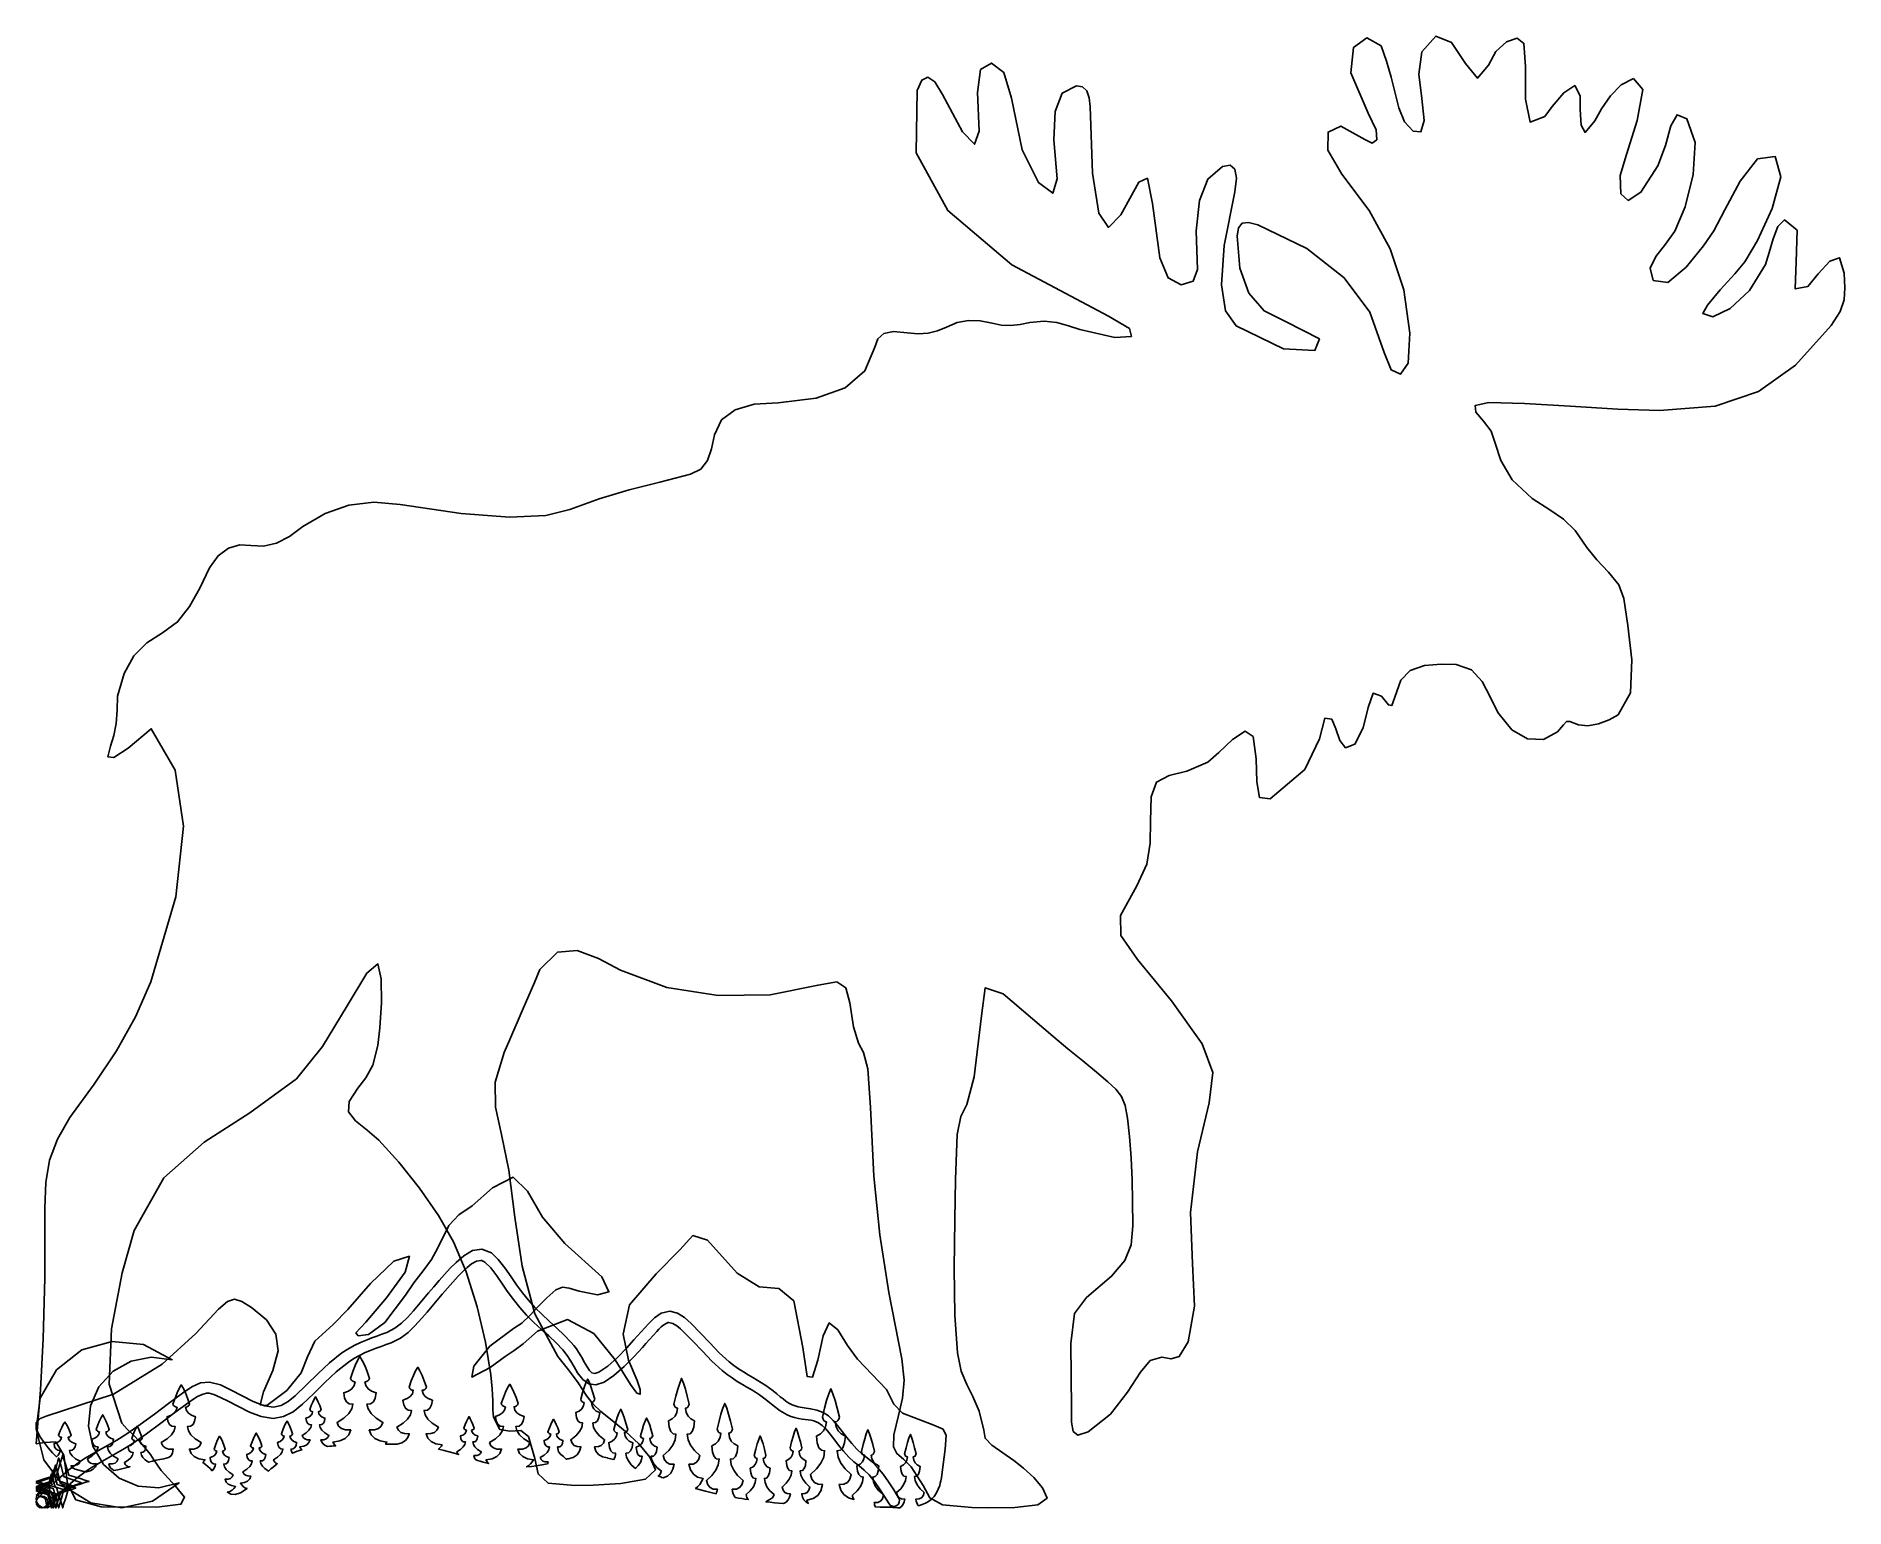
# Model space of a CAD drawing. Extents: x 0 to 7.46, y 0 to 6.07.
import ezdxf

# ---------------------------------------------------------------- set-up
doc = ezdxf.new("R2010")
doc.units = 0
doc.layers.get('0').update_dxf_attribs({"linetype": 'CONTINUOUS', "lineweight": 25})

msp = doc.modelspace()

# ---------------------------------------------------------------- linework, layer by layer
for points in [[(6.5896, 5.8982), (6.6277, 5.8524), (6.6049, 5.7254), (6.5605, 5.5847), (6.5339, 5.4982), (6.537, 5.4227), (6.5671, 5.3953), (6.6197, 5.4291), (6.6901, 5.5374), (6.7215, 5.622), (6.744, 5.7025), (6.7695, 5.749), (6.8099, 5.7318), (6.8436, 5.6343), (6.8353, 5.5019), (6.8019, 5.3684), (6.76, 5.2682), (6.7214, 5.2145), (6.681, 5.1644), (6.6578, 5.1155), (6.6706, 5.0654), (6.7304, 5.0567), (6.8068, 5.1204), (6.8776, 5.2077), (6.9208, 5.2698), (6.9667, 5.3571), (7.0295, 5.4751), (7.1011, 5.5672), (7.1734, 5.5769), (7.1972, 5.4924), (7.1619, 5.362), (7.1012, 5.2304), (7.0487, 5.1422), (7.0073, 5.093), (6.9472, 5.0257), (6.8944, 4.9633), (6.875, 4.9287), (6.9162, 4.9152), (6.9883, 4.9493), (7.0686, 5.0238), (7.1339, 5.1314), (7.1495, 5.1806), (7.1655, 5.2375), (7.1852, 5.2872), (7.2123, 5.3148), (7.2643, 5.272), (7.2606, 5.1423), (7.257, 5.0302), (7.3091, 5.0404), (7.3517, 5.0923), (7.3995, 5.145), (7.4395, 5.1588), (7.4588, 5.0945), (7.4612, 5.0345), (7.458, 4.9849), (7.4418, 4.9364), (7.405, 4.8798), (7.2578, 4.7148), (7.1055, 4.6063), (6.9257, 4.5468), (6.6962, 4.5289), (6.5242, 4.5345), (6.328, 4.5462), (6.1399, 4.5572), (5.992, 4.561), (5.9365, 4.5493), (5.9394, 4.5217), (5.9712, 4.4842), (6.0023, 4.4431), (6.0184, 4.3938), (6.0421, 4.3224), (6.0882, 4.2418), (6.1718, 4.1651), (6.2445, 4.119), (6.301, 4.0802), (6.3494, 4.0335), (6.3975, 3.9637), (6.438, 3.9117), (6.4866, 3.8611), (6.5287, 3.8091), (6.5494, 3.7527), (6.5655, 3.6417), (6.5829, 3.4995), (6.5777, 3.3638), (6.5259, 3.2723), (6.4896, 3.2523), (6.4453, 3.2357), (6.4004, 3.2271), (6.3629, 3.2312), (6.3272, 3.2448), (6.3125, 3.2449), (6.3012, 3.2309), (6.2754, 3.2017), (6.2183, 3.171), (6.1526, 3.174), (6.0869, 3.211), (6.0299, 3.2827), (5.9985, 3.3467), (5.9654, 3.4096), (5.9214, 3.4584), (5.8575, 3.4803), (5.796, 3.4817), (5.7278, 3.4757), (5.6675, 3.4556), (5.6301, 3.4149), (5.6055, 3.3452), (5.5927, 3.3117), (5.5785, 3.3135), (5.5495, 3.3498), (5.5148, 3.3613), (5.4948, 3.303), (5.4747, 3.2184), (5.44, 3.1509), (5.4015, 3.1365), (5.3778, 3.1669), (5.3613, 3.2153), (5.3444, 3.2548), (5.3157, 3.2581), (5.2937, 3.1736), (5.2336, 3.0474), (5.091, 2.9254), (5.0472, 2.9307), (5.0349, 2.996), (5.0332, 3.0903), (5.0211, 3.1826), (4.9878, 3.2049), (4.9353, 3.1713), (4.879, 3.1169), (4.8339, 3.077), (4.7473, 3.0401), (4.6739, 3.0218), (4.6217, 2.9953), (4.599, 2.9338), (4.5972, 2.8331), (4.5957, 2.7426), (4.5813, 2.6559), (4.5403, 2.5665), (4.4733, 2.4447), (4.4742, 2.3617), (4.5439, 2.2624), (4.6836, 2.0916), (4.8106, 1.915), (4.8537, 1.7971), (4.8384, 1.6709), (4.7904, 1.4696), (4.7622, 1.2192), (4.7701, 1.0084), (4.7786, 0.8319), (4.7522, 0.6846), (4.7154, 0.624), (4.6818, 0.6148), (4.6443, 0.6213), (4.5958, 0.6076), (4.5554, 0.5596), (4.5023, 0.4776), (4.4318, 0.387), (4.3398, 0.3134), (4.2975, 0.2997), (4.2774, 0.3153), (4.2712, 0.354), (4.2705, 0.4097), (4.2689, 0.6776), (4.2835, 0.8025), (4.3331, 0.8674), (4.4361, 0.9555), (4.4912, 1.0202), (4.5173, 1.0855), (4.5245, 1.1637), (4.5232, 1.2672), (4.5208, 1.3524), (4.5165, 1.4445), (4.5103, 1.5331), (4.5025, 1.6076), (4.4923, 1.6606), (4.4774, 1.6977), (4.4545, 1.7274), (4.4205, 1.7586), (4.3736, 1.7978), (4.3171, 1.8442), (4.2558, 1.8947), (4.1941, 1.9464), (3.9892, 2.1207), (3.9153, 2.1465), (3.8997, 2.0302), (3.8695, 1.7783), (3.8386, 1.6643), (3.815, 1.6148), (3.7995, 1.5411), (3.7927, 1.3543), (3.79, 1.1881), (3.7873, 0.9897), (3.7891, 0.7949), (3.8001, 0.6393), (3.8165, 0.5637), (3.8386, 0.509), (3.8638, 0.4595), (3.8896, 0.3996), (3.9099, 0.3211), (3.9148, 0.2869), (3.9429, 0.258), (4.0325, 0.1952), (4.0731, 0.1644), (4.1158, 0.1254), (4.1512, 0.0824), (4.1701, 0.0394), (4.1323, 0.0119), (4.0366, 0.0011), (3.9301, 0), (3.8597, 0.0015), (3.7388, 0.0118), (3.6868, 0.0407), (3.6589, 0.0918), (3.61, 0.1687), (3.5774, 0.2007), (3.551, 0.2237), (3.5362, 0.2524), (3.5384, 0.3015), (3.5568, 0.3811), (3.5734, 0.453), (3.5807, 0.5275), (3.5714, 0.6147), (3.5177, 0.888), (3.4797, 1.1269), (3.4551, 1.3691), (3.4415, 1.6526), (3.4307, 1.811), (3.4129, 1.8796), (3.3921, 1.9179), (3.3723, 1.9856), (3.357, 2.0842), (3.3401, 2.1459), (3.3026, 2.1703), (3.2255, 2.157), (3.0276, 2.1173), (2.8135, 2.1136), (2.6016, 2.147), (2.4104, 2.2186), (2.3198, 2.2666), (2.232, 2.2995), (2.1504, 2.2929), (2.0784, 2.2221), (2.0554, 2.1686), (2.0047, 2.0509), (1.9541, 1.9332), (1.931, 1.8797), (1.8931, 1.7568), (1.8952, 1.6531), (1.92, 1.5411), (1.9504, 1.3935), (1.9752, 1.1997), (2.0042, 0.9972), (2.0568, 0.8006), (2.1526, 0.6241), (2.1736, 0.5973), (2.1955, 0.5694), (2.2167, 0.5417), (2.2355, 0.5153), (2.2714, 0.4613), (2.2974, 0.4274), (2.3292, 0.3973), (2.3829, 0.3546), (2.4316, 0.3151), (2.4861, 0.2646), (2.5319, 0.2096), (2.5546, 0.1564), (2.5137, 0.1187), (2.4117, 0.1), (2.2981, 0.0935), (2.2222, 0.0922), (2.1123, 0.1025), (2.0703, 0.1398), (2.0565, 0.2038), (2.0311, 0.294), (1.9988, 0.3188), (1.9545, 0.3168), (1.9125, 0.3236), (1.887, 0.3747), (1.8845, 0.4049), (1.8834, 0.4434), (1.8812, 0.491), (1.8756, 0.549), (1.8533, 0.6832), (1.8187, 0.8298), (1.7741, 0.9733), (1.7218, 1.0984), (1.6593, 1.2067), (1.5811, 1.3196), (1.4962, 1.4268), (1.4134, 1.5179), (1.3649, 1.559), (1.3179, 1.5966), (1.288, 1.6346), (1.2912, 1.6773), (1.327, 1.7318), (1.3602, 1.7748), (1.3884, 1.8268), (1.4091, 1.9085), (1.4173, 1.9805), (1.4239, 2.0837), (1.4234, 2.1833), (1.4101, 2.2448), (1.3644, 2.207), (1.2835, 2.0713), (1.1818, 1.9039), (1.0739, 1.7709), (0.8819, 1.6306), (0.6928, 1.5094), (0.5268, 1.3625), (0.4043, 1.145), (0.3543, 0.9704), (0.3107, 0.7384), (0.301, 0.5108), (0.3528, 0.3497), (0.3757, 0.3249), (0.4022, 0.2979), (0.4291, 0.2705), (0.4529, 0.2441), (0.4713, 0.22), (0.486, 0.1976), (0.4999, 0.176), (0.5157, 0.1541), (0.5744, 0.0897), (0.6122, 0.0434), (0.5974, 0.0146), (0.4982, 0.0025), (0.2681, 0.0043), (0.163, 0.0334), (0.1294, 0.1008), (0.1137, 0.2176), (0.0807, 0.2724), (0.0341, 0.2694), (0, 0.2648), (0.0046, 0.3148), (0.0175, 0.4868), (0.029, 0.6981), (0.0361, 0.9485), (0.0358, 1.2381), (0.0393, 1.3426), (0.0556, 1.4348), (0.0878, 1.5219), (0.1388, 1.6112), (0.2399, 1.7482), (0.3315, 1.8863), (0.4103, 2.0268), (0.473, 2.171), (0.5755, 2.5217), (0.6077, 2.8133), (0.5731, 3.0448), (0.475, 3.2148), (0.3797, 3.1352), (0.3198, 3.0967), (0.2956, 3.0993), (0.3069, 3.1428), (0.3201, 3.1877), (0.3294, 3.2371), (0.3347, 3.2912), (0.3361, 3.3499), (0.3624, 3.4436), (0.403, 3.5159), (0.4562, 3.5703), (0.5207, 3.6103), (0.5836, 3.6559), (0.6329, 3.7192), (0.6747, 3.7951), (0.715, 3.8785), (0.7502, 3.9293), (0.7931, 3.9602), (0.8397, 3.9736), (0.8861, 3.9718), (0.9382, 3.969), (0.9913, 3.981), (1.0451, 4.0079), (1.0999, 4.0495), (1.192, 4.104), (1.2898, 4.1373), (1.3932, 4.1496), (1.5022, 4.1409), (1.7534, 4.1032), (1.9528, 4.0889), (2.1019, 4.0952), (2.2019, 4.1195), (2.3226, 4.1645), (2.4468, 4.2008), (2.5729, 4.233), (2.6995, 4.2653), (2.7416, 4.2868), (2.7689, 4.3224), (2.7862, 4.3704), (2.7986, 4.4285), (2.827, 4.4898), (2.8831, 4.5314), (2.9625, 4.5547), (3.061, 4.5607), (3.2176, 4.5787), (3.3377, 4.6224), (3.419, 4.6924), (3.4594, 4.7891), (3.4722, 4.8244), (3.4973, 4.8462), (3.537, 4.8544), (3.5935, 4.8493), (3.6382, 4.8448), (3.68, 4.8476), (3.7188, 4.8571), (3.7549, 4.8727), (3.8, 4.8911), (3.8465, 4.8993), (3.8942, 4.898), (3.9434, 4.8882), (3.9814, 4.8811), (4.0202, 4.8797), (4.0597, 4.8834), (4.0998, 4.8911), (4.158, 4.8974), (4.21, 4.891), (4.2585, 4.8773), (4.3059, 4.862), (4.4492, 4.8297), (4.5185, 4.8341), (4.5109, 4.8663), (4.4235, 4.9173), (4.0255, 5.1298), (3.7605, 5.3536), (3.6296, 5.5921), (3.6343, 5.8483), (3.6535, 5.8913), (3.6784, 5.9036), (3.7074, 5.8843), (3.7393, 5.8328), (3.8216, 5.678), (3.871, 5.6271), (3.8905, 5.681), (3.8831, 5.8406), (3.8959, 5.9351), (3.9407, 5.9623), (3.9918, 5.9229), (4.023, 5.8173), (4.0679, 5.6041), (4.1355, 5.469), (4.194, 5.4249), (4.2116, 5.4849), (4.1983, 5.6449), (4.2037, 5.7628), (4.233, 5.8375), (4.2913, 5.8678), (4.3167, 5.8638), (4.3342, 5.8469), (4.3443, 5.819), (4.3476, 5.7823), (4.3578, 5.5084), (4.3837, 5.3421), (4.4231, 5.284), (4.474, 5.3352), (4.5491, 5.4711), (4.5845, 5.4868), (4.605, 5.3825), (4.6354, 5.1583), (4.6702, 5.0758), (4.7241, 5.0471), (4.7724, 5.0618), (4.7908, 5.1098), (4.7855, 5.2698), (4.7987, 5.3946), (4.8338, 5.4835), (4.8938, 5.5354), (4.9253, 5.5406), (4.9452, 5.5239), (4.9519, 5.4868), (4.9443, 5.4305), (4.9014, 5.209), (4.8897, 5.0474), (4.9067, 4.9394), (4.9502, 4.8784), (5.1455, 4.7831), (5.2751, 4.7761), (5.2938, 4.8241), (5.1562, 4.894), (5.0655, 4.9393), (5.0019, 5.0126), (4.965, 5.1151), (4.9541, 5.2478), (4.9593, 5.282), (4.9746, 5.3008), (5.001, 5.3047), (5.0396, 5.2944), (5.2419, 5.1966), (5.3954, 5.0764), (5.5011, 4.9336), (5.5605, 4.7677), (5.5897, 4.6967), (5.628, 4.6782), (5.6594, 4.7243), (5.6674, 4.8474), (5.6416, 5.0269), (5.5852, 5.1953), (5.4995, 5.354), (5.3856, 5.5043), (5.3291, 5.6022), (5.3294, 5.6776), (5.3817, 5.7018), (5.4808, 5.6462), (5.5116, 5.6317), (5.5307, 5.6454), (5.5283, 5.6868), (5.4944, 5.7551), (5.4229, 5.9213), (5.4346, 6.027), (5.4898, 6.0662), (5.5488, 6.033), (5.5702, 5.97), (5.5895, 5.904), (5.6064, 5.8385), (5.6208, 5.7771), (5.6452, 5.7194), (5.6807, 5.6816), (5.7125, 5.6786), (5.726, 5.7253), (5.7162, 5.8154), (5.7045, 5.9161), (5.7156, 6.0083), (5.7746, 6.0732), (5.8393, 6.0473), (5.896, 5.9601), (5.946, 5.8996), (5.991, 5.9536), (6.0215, 6.0102), (6.0658, 6.0504), (6.1092, 6.0646), (6.1371, 6.0434), (6.1438, 5.9483), (6.1445, 5.8137), (6.1631, 5.7184), (6.2232, 5.7412), (6.2542, 5.7829), (6.3019, 5.84), (6.3468, 5.8691), (6.3694, 5.8267), (6.3696, 5.7709), (6.373, 5.7062), (6.3896, 5.6758), (6.4293, 5.7233), (6.4579, 5.7736), (6.4948, 5.8274), (6.539, 5.8728)], [(1.8818, 1.3202), (1.9675, 1.3644), (2.0269, 1.3073), (2.0886, 1.1991), (2.1812, 1.0902), (2.3338, 0.9536), (2.3624, 0.8915), (2.3152, 0.8797), (2.2405, 0.8942), (2.1985, 0.9067), (2.1706, 0.9111), (2.1441, 0.9003), (2.1065, 0.8673), (2.0722, 0.8318), (2.0373, 0.7949), (2.0028, 0.7623), (1.9696, 0.7397), (1.8715, 0.6676), (1.8056, 0.5849), (1.7976, 0.5394), (1.8734, 0.5791), (1.9341, 0.6241), (1.9714, 0.6494), (2.0084, 0.6769), (2.0678, 0.7285), (2.1919, 0.7769), (2.2999, 0.7191), (2.3879, 0.6111), (2.4521, 0.5087), (2.4785, 0.4736), (2.4919, 0.4686), (2.4921, 0.4877), (2.479, 0.525), (2.4436, 0.6089), (2.4216, 0.7165), (2.448, 0.8384), (2.5576, 0.9652), (2.6557, 1.0648), (2.7085, 1.1236), (2.7693, 1.1041), (2.8915, 0.9688), (2.983, 0.9116), (3.0631, 0.9053), (3.1251, 0.8541), (3.1626, 0.662), (3.1805, 0.5424), (3.2022, 0.5389), (3.225, 0.609), (3.2459, 0.71), (3.2719, 0.7631), (3.3067, 0.7345), (3.3468, 0.6696), (3.3888, 0.6137), (3.5078, 0.489), (3.5387, 0.4272), (3.5732, 0.3905), (3.703, 0.341), (3.7411, 0.3249), (3.7546, 0.2986), (3.7505, 0.2423), (3.7361, 0.1362), (3.7342, 0.1232), (3.7321, 0.1117), (3.7297, 0.1016), (3.7272, 0.0928), (3.7212, 0.077), (3.7141, 0.0616), (3.705, 0.0471), (3.6926, 0.0341), (3.6816, 0.0261), (3.669, 0.0192), (3.6551, 0.0132), (3.6402, 0.0083), (3.6363, 0.014), (3.6332, 0.0206), (3.6308, 0.0279), (3.6292, 0.0361), (3.6421, 0.0366), (3.652, 0.0413), (3.659, 0.0502), (3.6631, 0.0633), (3.6461, 0.0791), (3.6338, 0.0955), (3.6263, 0.1123), (3.6236, 0.1296), (3.6327, 0.1311), (3.6396, 0.1384), (3.6442, 0.1515), (3.6465, 0.1706), (3.635, 0.1769), (3.6264, 0.1856), (3.6209, 0.1968), (3.6184, 0.2103), (3.6223, 0.2114), (3.6255, 0.2139), (3.628, 0.2178), (3.6299, 0.2231), (3.6239, 0.2482), (3.618, 0.2699), (3.612, 0.2881), (3.6062, 0.3028), (3.6003, 0.2881), (3.5944, 0.2699), (3.5884, 0.2482), (3.5824, 0.2231), (3.5843, 0.2178), (3.5868, 0.2139), (3.5901, 0.2114), (3.594, 0.2103), (3.5915, 0.1968), (3.5859, 0.1856), (3.5774, 0.1769), (3.5658, 0.1706), (3.5681, 0.1515), (3.5727, 0.1384), (3.5797, 0.1311), (3.5888, 0.1296), (3.5861, 0.1123), (3.5786, 0.0955), (3.5663, 0.0791), (3.5492, 0.0633), (3.5533, 0.0502), (3.5603, 0.0413), (3.5702, 0.0366), (3.5831, 0.0361), (3.5806, 0.0245), (3.5764, 0.0146), (3.5706, 0.0065), (3.563, 0), (3.5535, 0.0004), (3.5441, 0.0009), (3.5346, 0.0015), (3.5251, 0.0022), (3.5129, 0.0024), (3.4984, 0.0028), (3.4815, 0.0034), (3.4618, 0.004), (3.4603, 0.0082), (3.459, 0.0125), (3.458, 0.0171), (3.4572, 0.0219), (3.4717, 0.0225), (3.4829, 0.0278), (3.4907, 0.0378), (3.4953, 0.0525), (3.4761, 0.0703), (3.4623, 0.0887), (3.4538, 0.1077), (3.4508, 0.1272), (3.4611, 0.1288), (3.4689, 0.1371), (3.4741, 0.1519), (3.4767, 0.1733), (3.4637, 0.1805), (3.4541, 0.1903), (3.4478, 0.2028), (3.4449, 0.218), (3.4494, 0.2192), (3.453, 0.222), (3.4559, 0.2265), (3.4579, 0.2325), (3.4512, 0.2607), (3.4445, 0.2851), (3.4378, 0.3056), (3.4312, 0.3222), (3.4246, 0.3056), (3.4179, 0.2851), (3.4113, 0.2607), (3.4046, 0.2325), (3.4066, 0.2265), (3.4095, 0.222), (3.4131, 0.2192), (3.4175, 0.218), (3.4146, 0.2028), (3.4084, 0.1903), (3.3988, 0.1805), (3.3857, 0.1733), (3.3884, 0.1519), (3.3936, 0.1371), (3.4014, 0.1288), (3.4117, 0.1272), (3.4086, 0.1077), (3.4002, 0.0887), (3.3863, 0.0703), (3.3672, 0.0525), (3.3682, 0.0473), (3.3696, 0.0426), (3.3714, 0.0384), (3.3735, 0.0347), (3.3504, 0.0419), (3.3322, 0.0545), (3.3194, 0.0727), (3.3125, 0.0969), (3.3316, 0.0976), (3.3464, 0.1045), (3.3567, 0.1177), (3.3627, 0.137), (3.3375, 0.1605), (3.3193, 0.1847), (3.3082, 0.2096), (3.3041, 0.2353), (3.3177, 0.2374), (3.3279, 0.2482), (3.3348, 0.2678), (3.3383, 0.296), (3.3211, 0.3053), (3.3084, 0.3182), (3.3002, 0.3347), (3.2965, 0.3547), (3.3023, 0.3563), (3.3071, 0.36), (3.3108, 0.3658), (3.3135, 0.3738), (3.3047, 0.4109), (3.2959, 0.4429), (3.2871, 0.4698), (3.2784, 0.4916), (3.2697, 0.4698), (3.261, 0.4429), (3.2522, 0.4109), (3.2433, 0.3738), (3.2461, 0.3658), (3.2498, 0.36), (3.2546, 0.3563), (3.2604, 0.3547), (3.2567, 0.3347), (3.2485, 0.3182), (3.2358, 0.3053), (3.2186, 0.296), (3.2221, 0.2678), (3.229, 0.2482), (3.2392, 0.2374), (3.2527, 0.2353), (3.2487, 0.2096), (3.2376, 0.1847), (3.2194, 0.1605), (3.1941, 0.137), (3.2002, 0.1177), (3.2105, 0.1045), (3.2253, 0.0976), (3.2443, 0.0969), (3.2373, 0.0708), (3.2241, 0.0512), (3.2047, 0.0381), (3.1793, 0.0314), (3.1807, 0.0279), (3.1822, 0.0245), (3.1837, 0.0212), (3.1854, 0.018), (3.1749, 0.0243), (3.1668, 0.0332), (3.1612, 0.0445), (3.1579, 0.0584), (3.1709, 0.0589), (3.1809, 0.0636), (3.188, 0.0726), (3.1921, 0.0858), (3.1749, 0.1019), (3.1625, 0.1184), (3.1549, 0.1354), (3.1521, 0.1529), (3.1614, 0.1544), (3.1684, 0.1618), (3.1731, 0.1751), (3.1755, 0.1944), (3.1637, 0.2008), (3.1551, 0.2096), (3.1494, 0.2208), (3.1469, 0.2345), (3.1509, 0.2356), (3.1541, 0.2381), (3.1567, 0.2421), (3.1586, 0.2475), (3.1525, 0.2729), (3.1465, 0.2948), (3.1405, 0.3131), (3.1346, 0.3281), (3.1286, 0.3131), (3.1226, 0.2948), (3.1166, 0.2729), (3.1106, 0.2475), (3.1124, 0.2421), (3.115, 0.2381), (3.1183, 0.2356), (3.1222, 0.2345), (3.1197, 0.2208), (3.1141, 0.2096), (3.1054, 0.2008), (3.0937, 0.1944), (3.0961, 0.1751), (3.1008, 0.1618), (3.1077, 0.1544), (3.117, 0.1529), (3.1143, 0.1354), (3.1067, 0.1184), (3.0942, 0.1019), (3.0769, 0.0858), (3.0811, 0.0726), (3.0882, 0.0636), (3.0982, 0.0589), (3.1113, 0.0584), (3.1079, 0.0443), (3.102, 0.0327), (3.0936, 0.0239), (3.0828, 0.0176), (3.0641, 0.0192), (3.0457, 0.021), (3.0277, 0.0228), (3.0101, 0.0247), (3.0209, 0.0316), (3.0311, 0.0365), (3.0393, 0.0429), (3.0441, 0.0545), (3.0268, 0.0706), (3.0144, 0.0871), (3.0068, 0.1042), (3.004, 0.1217), (3.0133, 0.1231), (3.0202, 0.1305), (3.0249, 0.1438), (3.0273, 0.1631), (3.0156, 0.1695), (3.0069, 0.1783), (3.0013, 0.1896), (2.9988, 0.2032), (3.0027, 0.2043), (3.006, 0.2068), (3.0086, 0.2108), (3.0104, 0.2162), (3.0044, 0.2416), (2.9984, 0.2635), (2.9924, 0.2818), (2.9864, 0.2968), (2.9805, 0.2818), (2.9745, 0.2635), (2.9685, 0.2416), (2.9624, 0.2162), (2.9643, 0.2108), (2.9669, 0.2068), (2.9702, 0.2043), (2.9741, 0.2032), (2.9716, 0.1896), (2.966, 0.1783), (2.9573, 0.1695), (2.9456, 0.1631), (2.948, 0.1438), (2.9527, 0.1305), (2.9597, 0.1231), (2.9689, 0.1217), (2.9662, 0.1042), (2.9586, 0.0871), (2.9461, 0.0706), (2.9289, 0.0545), (2.9303, 0.0482), (2.9323, 0.0427), (2.9349, 0.038), (2.9381, 0.0341), (2.9241, 0.0362), (2.9104, 0.0384), (2.8969, 0.0406), (2.8836, 0.0429), (2.8793, 0.0501), (2.8758, 0.0581), (2.8731, 0.067), (2.8713, 0.0768), (2.8884, 0.0774), (2.9016, 0.0836), (2.9109, 0.0954), (2.9163, 0.1128), (2.8937, 0.1338), (2.8774, 0.1555), (2.8674, 0.1779), (2.8638, 0.2009), (2.8759, 0.2028), (2.8851, 0.2125), (2.8912, 0.23), (2.8943, 0.2553), (2.879, 0.2637), (2.8676, 0.2752), (2.8603, 0.29), (2.8569, 0.3079), (2.8621, 0.3093), (2.8664, 0.3126), (2.8698, 0.3179), (2.8723, 0.325), (2.8643, 0.3583), (2.8564, 0.387), (2.8486, 0.4111), (2.8407, 0.4307), (2.8329, 0.4111), (2.8251, 0.387), (2.8172, 0.3583), (2.8093, 0.325), (2.8118, 0.3179), (2.8151, 0.3126), (2.8194, 0.3093), (2.8245, 0.3079), (2.8212, 0.29), (2.8139, 0.2752), (2.8025, 0.2637), (2.7872, 0.2553), (2.7902, 0.23), (2.7964, 0.2125), (2.8055, 0.2028), (2.8177, 0.2009), (2.8141, 0.1779), (2.8041, 0.1555), (2.7878, 0.1338), (2.7652, 0.1128), (2.7706, 0.0954), (2.7798, 0.0836), (2.793, 0.0774), (2.8101, 0.0768), (2.8094, 0.0719), (2.8084, 0.0672), (2.8072, 0.0627), (2.8058, 0.0584), (2.7833, 0.0636), (2.7615, 0.0689), (2.7406, 0.0743), (2.7203, 0.0799), (2.7298, 0.0876), (2.7381, 0.097), (2.7453, 0.1082), (2.7513, 0.1211), (2.7285, 0.1272), (2.7112, 0.139), (2.6993, 0.1566), (2.693, 0.1799), (2.7101, 0.1805), (2.7233, 0.1867), (2.7326, 0.1985), (2.738, 0.2159), (2.7153, 0.2369), (2.699, 0.2586), (2.6891, 0.281), (2.6855, 0.304), (2.6976, 0.3059), (2.7068, 0.3156), (2.7129, 0.3331), (2.716, 0.3584), (2.7007, 0.3668), (2.6893, 0.3783), (2.682, 0.3931), (2.6786, 0.411), (2.6838, 0.4124), (2.6881, 0.4157), (2.6914, 0.421), (2.6939, 0.4281), (2.686, 0.4614), (2.6781, 0.4901), (2.6702, 0.5142), (2.6624, 0.5338), (2.6546, 0.5142), (2.6467, 0.4901), (2.6388, 0.4614), (2.6309, 0.4281), (2.6334, 0.421), (2.6367, 0.4157), (2.641, 0.4124), (2.6463, 0.411), (2.6429, 0.3931), (2.6355, 0.3783), (2.6241, 0.3668), (2.6088, 0.3584), (2.6119, 0.3331), (2.618, 0.3156), (2.6272, 0.3059), (2.6394, 0.304), (2.6358, 0.281), (2.6258, 0.2586), (2.6095, 0.2369), (2.5869, 0.2159), (2.5923, 0.1985), (2.6016, 0.1867), (2.6147, 0.1805), (2.6318, 0.1799), (2.6267, 0.1594), (2.6175, 0.1432), (2.6041, 0.1313), (2.5867, 0.1237), (2.5815, 0.1256), (2.5764, 0.1276), (2.5713, 0.1295), (2.5663, 0.1315), (2.5708, 0.135), (2.5744, 0.1396), (2.5771, 0.1453), (2.579, 0.152), (2.5608, 0.1665), (2.5477, 0.1814), (2.5397, 0.1967), (2.5367, 0.2126), (2.5465, 0.2139), (2.5539, 0.2205), (2.5588, 0.2326), (2.5613, 0.25), (2.549, 0.2557), (2.5399, 0.2637), (2.534, 0.2738), (2.5313, 0.2861), (2.5355, 0.2871), (2.5389, 0.2894), (2.5416, 0.293), (2.5436, 0.2978), (2.5372, 0.3207), (2.5309, 0.3405), (2.5246, 0.3571), (2.5183, 0.3705), (2.512, 0.3571), (2.5057, 0.3405), (2.4994, 0.3207), (2.493, 0.2978), (2.495, 0.293), (2.4977, 0.2894), (2.5011, 0.2871), (2.5053, 0.2861), (2.5026, 0.2738), (2.4967, 0.2637), (2.4876, 0.2557), (2.4753, 0.25), (2.4778, 0.2326), (2.4827, 0.2205), (2.49, 0.2139), (2.4998, 0.2126), (2.4978, 0.1997), (2.4925, 0.1871), (2.4838, 0.1749), (2.4718, 0.1628), (2.455, 0.1779), (2.4429, 0.1934), (2.4355, 0.2093), (2.4327, 0.2256), (2.444, 0.2271), (2.4524, 0.2347), (2.458, 0.2485), (2.4609, 0.2684), (2.4467, 0.2751), (2.4363, 0.2842), (2.4295, 0.2958), (2.4264, 0.31), (2.4312, 0.3111), (2.4351, 0.3137), (2.4382, 0.3178), (2.4405, 0.3234), (2.4332, 0.3497), (2.4259, 0.3723), (2.4187, 0.3913), (2.4115, 0.4068), (2.4043, 0.3913), (2.3971, 0.3723), (2.3898, 0.3497), (2.3825, 0.3234), (2.3848, 0.3178), (2.3879, 0.3137), (2.3918, 0.3111), (2.3966, 0.31), (2.3935, 0.2958), (2.3867, 0.2842), (2.3763, 0.2751), (2.3621, 0.2684), (2.365, 0.2485), (2.3707, 0.2347), (2.3791, 0.2271), (2.3903, 0.2256), (2.3897, 0.2189), (2.3884, 0.2122), (2.3863, 0.2056), (2.3834, 0.1991), (2.3767, 0.2008), (2.3701, 0.2025), (2.3635, 0.204), (2.3569, 0.2055), (2.3569, 0.2056), (2.357, 0.2057), (2.3571, 0.2059), (2.3571, 0.206), (2.3361, 0.2107), (2.3201, 0.22), (2.3092, 0.2339), (2.3034, 0.2523), (2.3192, 0.2528), (2.3313, 0.2577), (2.3399, 0.267), (2.3448, 0.2807), (2.324, 0.2973), (2.309, 0.3144), (2.2998, 0.3321), (2.2964, 0.3502), (2.3076, 0.3517), (2.3161, 0.3593), (2.3218, 0.3731), (2.3246, 0.393), (2.3105, 0.3996), (2.3, 0.4088), (2.2933, 0.4204), (2.2902, 0.4345), (2.2949, 0.4356), (2.2989, 0.4383), (2.302, 0.4424), (2.3042, 0.448), (2.297, 0.4743), (2.2897, 0.4969), (2.2825, 0.5159), (2.2753, 0.5313), (2.2681, 0.5159), (2.2608, 0.4969), (2.2535, 0.4743), (2.2462, 0.448), (2.2485, 0.4424), (2.2516, 0.4383), (2.2555, 0.4356), (2.2604, 0.4345), (2.2573, 0.4204), (2.2505, 0.4088), (2.24, 0.3996), (2.2259, 0.393), (2.2287, 0.3731), (2.2344, 0.3593), (2.2428, 0.3517), (2.254, 0.3502), (2.2507, 0.3321), (2.2415, 0.3144), (2.2265, 0.2973), (2.2056, 0.2807), (2.2106, 0.267), (2.2192, 0.2577), (2.2314, 0.2528), (2.2471, 0.2523), (2.2415, 0.2334), (2.2312, 0.2183), (2.2158, 0.2079), (2.1951, 0.2026), (2.1929, 0.2021), (2.1907, 0.2016), (2.1885, 0.201), (2.1863, 0.2005), (2.1749, 0.2115), (2.1637, 0.2201), (2.1549, 0.2315), (2.151, 0.2513), (2.1599, 0.2522), (2.1665, 0.2571), (2.171, 0.2658), (2.1733, 0.2783), (2.1621, 0.2825), (2.1538, 0.2883), (2.1485, 0.2956), (2.146, 0.3046), (2.1498, 0.3053), (2.1529, 0.3069), (2.1553, 0.3095), (2.1571, 0.3131), (2.1514, 0.3297), (2.1457, 0.3439), (2.14, 0.356), (2.1343, 0.3657), (2.1286, 0.356), (2.1229, 0.3439), (2.1172, 0.3297), (2.1114, 0.3131), (2.1132, 0.3095), (2.1156, 0.3069), (2.1187, 0.3053), (2.1225, 0.3046), (2.1201, 0.2956), (2.1147, 0.2883), (2.1065, 0.2825), (2.0953, 0.2783), (2.0976, 0.2658), (2.1021, 0.2571), (2.1087, 0.2522), (2.1175, 0.2513), (2.1149, 0.2398), (2.1077, 0.2287), (2.0958, 0.2179), (2.0794, 0.2074), (2.0833, 0.1988), (2.0901, 0.1929), (2.0996, 0.1898), (2.112, 0.1895), (2.1116, 0.1875), (2.111, 0.1855), (2.1104, 0.1837), (2.1096, 0.1818), (2.0863, 0.1774), (2.0642, 0.1739), (2.0431, 0.1712), (2.0229, 0.1693), (2.0317, 0.1749), (2.0394, 0.1815), (2.0461, 0.1892), (2.0518, 0.1978), (2.0266, 0.2024), (2.0075, 0.2113), (1.9944, 0.2246), (1.9875, 0.2423), (2.0063, 0.2428), (2.0209, 0.2475), (2.0311, 0.2564), (2.0371, 0.2695), (2.0121, 0.2854), (1.9941, 0.3019), (1.9831, 0.3188), (1.9791, 0.3362), (1.9925, 0.3377), (2.0026, 0.345), (2.0094, 0.3583), (2.0129, 0.3774), (1.9959, 0.3837), (1.9833, 0.3925), (1.9752, 0.4037), (1.9716, 0.4173), (1.9773, 0.4183), (1.982, 0.4208), (1.9857, 0.4248), (1.9885, 0.4302), (1.9797, 0.4554), (1.971, 0.4771), (1.9623, 0.4954), (1.9537, 0.5102), (1.945, 0.4954), (1.9363, 0.4771), (1.9276, 0.4554), (1.9188, 0.4302), (1.9216, 0.4248), (1.9253, 0.4208), (1.93, 0.4183), (1.9358, 0.4173), (1.9321, 0.4037), (1.924, 0.3925), (1.9114, 0.3837), (1.8944, 0.3774), (1.8979, 0.3583), (1.9046, 0.345), (1.9147, 0.3377), (1.9282, 0.3362), (1.9242, 0.3188), (1.9132, 0.3019), (1.8952, 0.2854), (1.8701, 0.2695), (1.8761, 0.2564), (1.8864, 0.2475), (1.901, 0.2428), (1.9198, 0.2423), (1.9129, 0.2246), (1.8998, 0.2113), (1.8807, 0.2024), (1.8555, 0.1978), (1.858, 0.1936), (1.8608, 0.1896), (1.8639, 0.1858), (1.8671, 0.1823), (1.8553, 0.1854), (1.8435, 0.1886), (1.8318, 0.192), (1.82, 0.1956), (1.8123, 0.1993), (1.809, 0.2021), (1.8077, 0.2065), (1.8061, 0.2154), (1.8175, 0.2157), (1.8263, 0.2185), (1.8325, 0.2239), (1.8361, 0.2318), (1.821, 0.2414), (1.8102, 0.2513), (1.8035, 0.2615), (1.8011, 0.2719), (1.8092, 0.2728), (1.8153, 0.2772), (1.8194, 0.2852), (1.8214, 0.2967), (1.8112, 0.3005), (1.8037, 0.3058), (1.7988, 0.3125), (1.7965, 0.3207), (1.8, 0.3214), (1.8028, 0.3229), (1.8051, 0.3252), (1.8068, 0.3285), (1.8015, 0.3437), (1.7962, 0.3567), (1.791, 0.3677), (1.7858, 0.3766), (1.7806, 0.3677), (1.7754, 0.3567), (1.7701, 0.3437), (1.7649, 0.3285), (1.7665, 0.3252), (1.7687, 0.3229), (1.7716, 0.3214), (1.775, 0.3207), (1.7728, 0.3125), (1.7679, 0.3058), (1.7604, 0.3005), (1.7501, 0.2967), (1.7522, 0.2852), (1.7563, 0.2772), (1.7623, 0.2728), (1.7705, 0.2719), (1.768, 0.2615), (1.7614, 0.2513), (1.7506, 0.2414), (1.7356, 0.2318), (1.7367, 0.2281), (1.7384, 0.2249), (1.7406, 0.2221), (1.7433, 0.2198), (1.7239, 0.2255), (1.7036, 0.2311), (1.6824, 0.2364), (1.6601, 0.2415), (1.6643, 0.2456), (1.6681, 0.2501), (1.6715, 0.2549), (1.6747, 0.2599), (1.6488, 0.2646), (1.6292, 0.2738), (1.6157, 0.2874), (1.6086, 0.3056), (1.628, 0.3061), (1.6429, 0.3109), (1.6534, 0.32), (1.6595, 0.3335), (1.6339, 0.3498), (1.6154, 0.3666), (1.6041, 0.384), (1.6, 0.4019), (1.6138, 0.4034), (1.6242, 0.4109), (1.6312, 0.4245), (1.6347, 0.4441), (1.6173, 0.4506), (1.6044, 0.4596), (1.5961, 0.4711), (1.5922, 0.485), (1.5981, 0.4861), (1.603, 0.4886), (1.6068, 0.4927), (1.6096, 0.4983), (1.6006, 0.5241), (1.5917, 0.5464), (1.5828, 0.5651), (1.5739, 0.5803), (1.5651, 0.5651), (1.5562, 0.5464), (1.5473, 0.5241), (1.5383, 0.4983), (1.541, 0.4927), (1.5449, 0.4886), (1.5497, 0.4861), (1.5556, 0.485), (1.5518, 0.4711), (1.5435, 0.4596), (1.5306, 0.4506), (1.5131, 0.4441), (1.5167, 0.4245), (1.5237, 0.4109), (1.534, 0.4034), (1.5479, 0.4019), (1.5438, 0.384), (1.5325, 0.3666), (1.514, 0.3498), (1.4883, 0.3335), (1.4944, 0.32), (1.5049, 0.3109), (1.5199, 0.3061), (1.5393, 0.3056), (1.5335, 0.2898), (1.5233, 0.2773), (1.5084, 0.2681), (1.4891, 0.2621), (1.4776, 0.2625), (1.4659, 0.2628), (1.4539, 0.2629), (1.4417, 0.263), (1.443, 0.265), (1.4444, 0.267), (1.4457, 0.269), (1.4469, 0.2711), (1.4184, 0.2763), (1.3967, 0.2864), (1.3819, 0.3015), (1.3739, 0.3215), (1.3953, 0.322), (1.4118, 0.3274), (1.4235, 0.3375), (1.4303, 0.3524), (1.4019, 0.3704), (1.3815, 0.389), (1.369, 0.4082), (1.3645, 0.428), (1.3797, 0.4296), (1.3912, 0.4379), (1.3989, 0.4529), (1.4028, 0.4746), (1.3836, 0.4818), (1.3693, 0.4917), (1.3601, 0.5044), (1.3559, 0.5198), (1.3624, 0.521), (1.3678, 0.5238), (1.372, 0.5283), (1.3751, 0.5344), (1.3652, 0.563), (1.3553, 0.5876), (1.3454, 0.6083), (1.3357, 0.625), (1.3259, 0.6083), (1.316, 0.5876), (1.3062, 0.563), (1.2963, 0.5344), (1.2993, 0.5283), (1.3035, 0.5238), (1.3089, 0.521), (1.3154, 0.5198), (1.3112, 0.5044), (1.302, 0.4917), (1.2878, 0.4818), (1.2686, 0.4746), (1.2724, 0.4529), (1.2801, 0.4379), (1.2916, 0.4296), (1.3069, 0.428), (1.3023, 0.4082), (1.2898, 0.389), (1.2694, 0.3704), (1.2411, 0.3524), (1.2478, 0.3375), (1.2594, 0.3274), (1.276, 0.322), (1.2974, 0.3215), (1.2894, 0.3015), (1.2746, 0.2864), (1.253, 0.2763), (1.2244, 0.2711), (1.227, 0.267), (1.2297, 0.263), (1.2326, 0.2592), (1.2357, 0.2556), (1.2271, 0.2552), (1.2188, 0.2547), (1.2108, 0.2543), (1.203, 0.2538), (1.1922, 0.2579), (1.1838, 0.2637), (1.1779, 0.2714), (1.1746, 0.2809), (1.1871, 0.2813), (1.1968, 0.2844), (1.2036, 0.2903), (1.2075, 0.299), (1.191, 0.3095), (1.179, 0.3204), (1.1717, 0.3316), (1.169, 0.3431), (1.178, 0.3441), (1.1847, 0.349), (1.1892, 0.3577), (1.1914, 0.3705), (1.1802, 0.3746), (1.1719, 0.3804), (1.1665, 0.3878), (1.164, 0.3968), (1.1678, 0.3975), (1.171, 0.3992), (1.1735, 0.4018), (1.1753, 0.4053), (1.1695, 0.4221), (1.1637, 0.4365), (1.1579, 0.4486), (1.1522, 0.4584), (1.1465, 0.4486), (1.1408, 0.4365), (1.135, 0.4221), (1.1292, 0.4053), (1.131, 0.4018), (1.1335, 0.3992), (1.1366, 0.3975), (1.1404, 0.3968), (1.1379, 0.3878), (1.1325, 0.3804), (1.1242, 0.3746), (1.113, 0.3705), (1.1153, 0.3577), (1.1198, 0.349), (1.1265, 0.3441), (1.1354, 0.3431), (1.1327, 0.3316), (1.1254, 0.3204), (1.1135, 0.3095), (1.0969, 0.299), (1.1009, 0.2903), (1.1077, 0.2844), (1.1173, 0.2813), (1.1298, 0.2809), (1.1252, 0.2692), (1.1165, 0.2604), (1.1039, 0.2545), (1.0872, 0.2515), (1.0892, 0.2482), (1.0913, 0.2453), (1.0937, 0.2425), (1.0963, 0.2399), (1.086, 0.2368), (1.0762, 0.2334), (1.0668, 0.2296), (1.0577, 0.2253), (1.0552, 0.2296), (1.0534, 0.234), (1.0523, 0.2384), (1.0518, 0.2428), (1.0607, 0.2437), (1.0674, 0.2486), (1.0719, 0.2574), (1.0742, 0.27), (1.0629, 0.2743), (1.0546, 0.2801), (1.0493, 0.2875), (1.0468, 0.2964), (1.0506, 0.2971), (1.0537, 0.2988), (1.0562, 0.3015), (1.058, 0.305), (1.0522, 0.3217), (1.0464, 0.3361), (1.0406, 0.3482), (1.0349, 0.358), (1.0292, 0.3482), (1.0235, 0.3361), (1.0177, 0.3217), (1.0119, 0.305), (1.0137, 0.3015), (1.0161, 0.2988), (1.0193, 0.2971), (1.0231, 0.2964), (1.0206, 0.2875), (1.0153, 0.2801), (1.0069, 0.2743), (0.9957, 0.27), (0.998, 0.2574), (1.0025, 0.2486), (1.0092, 0.2437), (1.0181, 0.2428), (1.0154, 0.2313), (1.0081, 0.2201), (0.9962, 0.2092), (0.9796, 0.1986), (0.9817, 0.1929), (0.9849, 0.1882), (0.9892, 0.1847), (0.9946, 0.1822), (0.9862, 0.1753), (0.9774, 0.168), (0.9681, 0.1603), (0.9583, 0.152), (0.9439, 0.1619), (0.9334, 0.1721), (0.9271, 0.1826), (0.9247, 0.1934), (0.9336, 0.1944), (0.9404, 0.1992), (0.9448, 0.208), (0.9471, 0.2206), (0.9359, 0.2249), (0.9276, 0.2307), (0.9222, 0.2381), (0.9197, 0.247), (0.9235, 0.2478), (0.9267, 0.2494), (0.9291, 0.252), (0.931, 0.2556), (0.9252, 0.2723), (0.9194, 0.2867), (0.9136, 0.2988), (0.9079, 0.3087), (0.9022, 0.2988), (0.8964, 0.2867), (0.8906, 0.2723), (0.8848, 0.2556), (0.8867, 0.252), (0.8891, 0.2494), (0.8923, 0.2478), (0.8961, 0.247), (0.8936, 0.2381), (0.8882, 0.2307), (0.8799, 0.2249), (0.8687, 0.2206), (0.871, 0.208), (0.8754, 0.1992), (0.8821, 0.1944), (0.8911, 0.1934), (0.8884, 0.1818), (0.8811, 0.1706), (0.8692, 0.1597), (0.8526, 0.1492), (0.8565, 0.1405), (0.8633, 0.1346), (0.873, 0.1315), (0.8855, 0.1312), (0.8809, 0.1195), (0.8722, 0.1107), (0.8595, 0.1047), (0.8429, 0.1017), (0.8479, 0.0944), (0.8541, 0.0882), (0.8614, 0.0832), (0.8698, 0.0793), (0.8426, 0.062), (0.8208, 0.0547), (0.8032, 0.056), (0.7886, 0.0643), (0.7992, 0.068), (0.8082, 0.0733), (0.8158, 0.0802), (0.8219, 0.0886), (0.8052, 0.0917), (0.7925, 0.0976), (0.7838, 0.1064), (0.7792, 0.1181), (0.7917, 0.1185), (0.8014, 0.1216), (0.8082, 0.1274), (0.8121, 0.1361), (0.7955, 0.1467), (0.7836, 0.1576), (0.7763, 0.1688), (0.7737, 0.1803), (0.7826, 0.1813), (0.7893, 0.1861), (0.7938, 0.1949), (0.7961, 0.2076), (0.7848, 0.2118), (0.7765, 0.2176), (0.7711, 0.225), (0.7687, 0.234), (0.7725, 0.2347), (0.7756, 0.2364), (0.778, 0.239), (0.7798, 0.2425), (0.774, 0.2592), (0.7683, 0.2737), (0.7625, 0.2858), (0.7568, 0.2956), (0.7511, 0.2858), (0.7453, 0.2737), (0.7396, 0.2592), (0.7338, 0.2425), (0.7355, 0.239), (0.738, 0.2364), (0.7411, 0.2347), (0.7449, 0.234), (0.7425, 0.225), (0.7371, 0.2176), (0.7288, 0.2118), (0.7175, 0.2076), (0.7198, 0.1949), (0.7243, 0.1861), (0.731, 0.1813), (0.7399, 0.1803), (0.7389, 0.1733), (0.7362, 0.1665), (0.7318, 0.1597), (0.7258, 0.1531), (0.7176, 0.1623), (0.7086, 0.1711), (0.6987, 0.1793), (0.6878, 0.1869), (0.6899, 0.1896), (0.692, 0.1924), (0.6939, 0.1953), (0.6958, 0.1984), (0.6709, 0.2029), (0.652, 0.2117), (0.639, 0.2249), (0.6321, 0.2424), (0.6508, 0.2428), (0.6652, 0.2475), (0.6753, 0.2563), (0.6812, 0.2693), (0.6565, 0.2851), (0.6387, 0.3013), (0.6278, 0.3181), (0.6238, 0.3353), (0.6371, 0.3367), (0.6471, 0.344), (0.6538, 0.3571), (0.6572, 0.376), (0.6404, 0.3823), (0.628, 0.3909), (0.62, 0.402), (0.6164, 0.4154), (0.622, 0.4165), (0.6267, 0.419), (0.6304, 0.4229), (0.6331, 0.4282), (0.6244, 0.4531), (0.6158, 0.4746), (0.6072, 0.4927), (0.5986, 0.5074), (0.5901, 0.4927), (0.5815, 0.4746), (0.5729, 0.4531), (0.5642, 0.4282), (0.5669, 0.4229), (0.5706, 0.419), (0.5753, 0.4165), (0.581, 0.4154), (0.5773, 0.402), (0.5693, 0.3909), (0.5569, 0.3823), (0.5401, 0.376), (0.5435, 0.3571), (0.5502, 0.344), (0.5602, 0.3367), (0.5735, 0.3353), (0.5695, 0.3181), (0.5587, 0.3013), (0.5409, 0.2851), (0.5161, 0.2693), (0.522, 0.2563), (0.5321, 0.2475), (0.5465, 0.2428), (0.5652, 0.2424), (0.5618, 0.2264), (0.5565, 0.215), (0.5459, 0.2074), (0.5266, 0.2029), (0.5105, 0.1996), (0.4947, 0.1961), (0.4792, 0.1926), (0.464, 0.1889), (0.4502, 0.1983), (0.4402, 0.208), (0.4341, 0.218), (0.4319, 0.2282), (0.4403, 0.2291), (0.4466, 0.2337), (0.4508, 0.2419), (0.453, 0.2539), (0.4424, 0.2578), (0.4346, 0.2633), (0.4295, 0.2702), (0.4272, 0.2787), (0.4308, 0.2794), (0.4337, 0.2809), (0.436, 0.2834), (0.4377, 0.2868), (0.4323, 0.3025), (0.4269, 0.3161), (0.4215, 0.3275), (0.4161, 0.3367), (0.4107, 0.3275), (0.4053, 0.3161), (0.3998, 0.3025), (0.3943, 0.2868), (0.396, 0.2834), (0.3984, 0.2809), (0.4013, 0.2794), (0.4049, 0.2787), (0.4026, 0.2702), (0.3975, 0.2633), (0.3897, 0.2578), (0.3791, 0.2539), (0.3813, 0.2419), (0.3855, 0.2337), (0.3918, 0.2291), (0.4002, 0.2282), (0.3977, 0.2173), (0.3908, 0.2068), (0.3796, 0.1965), (0.364, 0.1866), (0.367, 0.1795), (0.3718, 0.1743), (0.3786, 0.171), (0.3873, 0.1695), (0.3702, 0.1652), (0.3534, 0.1612), (0.3369, 0.1575), (0.3208, 0.1542), (0.3131, 0.1591), (0.307, 0.1652), (0.3027, 0.1725), (0.3, 0.181), (0.3143, 0.1813), (0.3253, 0.1849), (0.3331, 0.1916), (0.3376, 0.2016), (0.3187, 0.2136), (0.305, 0.2261), (0.2967, 0.2389), (0.2937, 0.2521), (0.3038, 0.2532), (0.3115, 0.2588), (0.3167, 0.2688), (0.3193, 0.2833), (0.3064, 0.2881), (0.2969, 0.2948), (0.2907, 0.3032), (0.2879, 0.3135), (0.2923, 0.3143), (0.2959, 0.3162), (0.2987, 0.3192), (0.3007, 0.3232), (0.2941, 0.3423), (0.2875, 0.3588), (0.2809, 0.3726), (0.2744, 0.3839), (0.2679, 0.3726), (0.2613, 0.3588), (0.2547, 0.3423), (0.248, 0.3232), (0.2501, 0.3192), (0.2529, 0.3162), (0.2565, 0.3143), (0.2609, 0.3135), (0.2581, 0.3032), (0.2519, 0.2948), (0.2424, 0.2881), (0.2295, 0.2833), (0.2322, 0.2688), (0.2373, 0.2588), (0.2449, 0.2532), (0.2551, 0.2521), (0.2521, 0.2389), (0.2437, 0.2261), (0.2301, 0.2136), (0.2112, 0.2016), (0.2157, 0.1916), (0.2235, 0.1849), (0.2345, 0.1813), (0.2489, 0.181), (0.2441, 0.1686), (0.2356, 0.159), (0.2232, 0.1521), (0.207, 0.1481), (0.1916, 0.1509), (0.1765, 0.1548), (0.1615, 0.16), (0.1466, 0.1665), (0.1458, 0.1682), (0.1451, 0.17), (0.1445, 0.1719), (0.144, 0.1738), (0.1583, 0.1741), (0.1694, 0.1773), (0.1771, 0.1833), (0.1817, 0.1922), (0.1627, 0.2029), (0.1491, 0.214), (0.1407, 0.2254), (0.1377, 0.2371), (0.1479, 0.2381), (0.1555, 0.243), (0.1607, 0.2519), (0.1633, 0.2648), (0.1504, 0.2691), (0.1409, 0.275), (0.1347, 0.2825), (0.1319, 0.2916), (0.1363, 0.2923), (0.1399, 0.294), (0.1427, 0.2967), (0.1448, 0.3003), (0.1381, 0.3173), (0.1315, 0.3319), (0.125, 0.3442), (0.1185, 0.3542), (0.1119, 0.3442), (0.1053, 0.3319), (0.0987, 0.3173), (0.0921, 0.3003), (0.0941, 0.2967), (0.0969, 0.294), (0.1005, 0.2923), (0.1049, 0.2916), (0.1021, 0.2825), (0.0959, 0.275), (0.0864, 0.2691), (0.0736, 0.2648), (0.0762, 0.2519), (0.0813, 0.243), (0.089, 0.2381), (0.0991, 0.2371), (0.0981, 0.2303), (0.0952, 0.2236), (0.0905, 0.217), (0.0841, 0.2105), (0.0671, 0.2276), (0.05, 0.2473), (0.0328, 0.2694), (0.0156, 0.2943), (0.0002, 0.3259), (0, 0.3503), (0.0141, 0.3678), (0.0418, 0.3782), (0.3191, 0.4691), (0.5195, 0.5931), (0.6588, 0.72), (0.7528, 0.8195), (0.7899, 0.8512), (0.8185, 0.8605), (0.848, 0.8511), (0.8878, 0.8265), (0.9501, 0.7756), (0.9883, 0.7167), (0.9982, 0.6479), (0.9758, 0.5672), (0.9373, 0.4783), (0.9247, 0.4249), (0.952, 0.4218), (1.0336, 0.4843), (1.0933, 0.5576), (1.1191, 0.623), (1.1501, 0.6872), (1.2255, 0.7566), (1.2852, 0.8189), (1.3795, 0.9254), (1.4755, 1.0178), (1.5397, 1.0381), (1.5226, 0.9726), (1.4448, 0.8661), (1.3593, 0.7667), (1.3188, 0.7225), (1.3284, 0.7095), (1.3706, 0.7156), (1.4379, 0.7642), (1.5229, 0.8783), (1.5574, 0.929), (1.5958, 0.9782), (1.631, 1.0255), (1.656, 1.0708), (1.7021, 1.1651), (1.7442, 1.2094), (1.7987, 1.2467)], [(2.0855, 0.7988), (2.1164, 0.7703), (2.148, 0.7419), (2.1788, 0.7128), (2.2075, 0.6824), (2.2183, 0.6693), (2.2284, 0.6558), (2.2379, 0.6418), (2.2468, 0.6274), (2.2534, 0.616), (2.2599, 0.6045), (2.2664, 0.5931), (2.2731, 0.5819), (2.2827, 0.5673), (2.2927, 0.5576), (2.305, 0.5546), (2.3218, 0.5598), (2.358, 0.5846), (2.3975, 0.6202), (2.4352, 0.659), (2.4662, 0.6928), (2.4811, 0.7097), (2.496, 0.7266), (2.511, 0.7434), (2.5263, 0.7599), (2.538, 0.7719), (2.5507, 0.7837), (2.5643, 0.7943), (2.5786, 0.8029), (2.6135, 0.8112), (2.6457, 0.8034), (2.6751, 0.785), (2.7018, 0.7614), (2.741, 0.7215), (2.7792, 0.6806), (2.8181, 0.6403), (2.8594, 0.6025), (2.8782, 0.5876), (2.8974, 0.5738), (2.9173, 0.5608), (2.9377, 0.5484), (2.9559, 0.5379), (2.9742, 0.5273), (2.9923, 0.5165), (3.01, 0.5051), (3.0254, 0.4941), (3.0403, 0.4825), (3.0549, 0.4707), (3.0696, 0.4587), (3.0809, 0.4496), (3.0928, 0.4406), (3.1052, 0.4324), (3.118, 0.4255), (3.143, 0.4169), (3.1688, 0.4122), (3.1948, 0.4087), (3.2206, 0.4035), (3.2465, 0.3935), (3.2685, 0.3791), (3.2878, 0.361), (3.3059, 0.3401), (3.3253, 0.3152), (3.3446, 0.2899), (3.3645, 0.2651), (3.3857, 0.2419), (3.4065, 0.2231), (3.428, 0.2057), (3.4495, 0.1878), (3.47, 0.168), (3.4941, 0.1388), (3.5167, 0.1068), (3.5379, 0.0738), (3.5578, 0.0414), (3.561, 0.0327), (3.5606, 0.0238), (3.5569, 0.0157), (3.5502, 0.0094), (3.5415, 0.0062), (3.5327, 0.0066), (3.5245, 0.0102), (3.5183, 0.017), (3.4996, 0.0474), (3.4796, 0.0788), (3.4584, 0.1092), (3.4358, 0.1366), (3.416, 0.1557), (3.3948, 0.1732), (3.3734, 0.1905), (3.3529, 0.2091), (3.3308, 0.2332), (3.3101, 0.2588), (3.2901, 0.285), (3.2699, 0.3108), (3.2569, 0.3262), (3.2429, 0.3399), (3.2271, 0.3511), (3.2085, 0.3586), (3.1967, 0.3613), (3.1846, 0.3632), (3.1723, 0.3649), (3.1603, 0.3665), (3.1444, 0.3692), (3.1287, 0.3727), (3.1133, 0.3774), (3.0983, 0.3835), (3.0685, 0.4009), (3.0399, 0.4226), (3.012, 0.4455), (2.9838, 0.4667), (2.9668, 0.4776), (2.9493, 0.4881), (2.9316, 0.4983), (2.914, 0.5085), (2.892, 0.5219), (2.8707, 0.5359), (2.8499, 0.5508), (2.8297, 0.5668), (2.7876, 0.6053), (2.7481, 0.646), (2.7094, 0.6875), (2.6696, 0.7279), (2.6579, 0.7389), (2.6426, 0.7513), (2.626, 0.7613), (2.6105, 0.7648), (2.6076, 0.7644), (2.6048, 0.7636), (2.6021, 0.7626), (2.5994, 0.7614), (2.5889, 0.7548), (2.5785, 0.7463), (2.5687, 0.7369), (2.56, 0.728), (2.545, 0.7117), (2.5301, 0.6951), (2.5154, 0.6784), (2.5006, 0.6618), (2.4664, 0.6244), (2.426, 0.5832), (2.3834, 0.5455), (2.3428, 0.5184), (2.3083, 0.5078), (2.2792, 0.5124), (2.2546, 0.5298), (2.2335, 0.5576), (2.219, 0.5822), (2.2052, 0.6059), (2.1903, 0.6291), (2.1725, 0.652), (2.1446, 0.6815), (2.1144, 0.7098), (2.0834, 0.7376), (2.0534, 0.7654), (2.0234, 0.7956), (1.9954, 0.8268), (1.9689, 0.8595), (1.9436, 0.8938), (1.9239, 0.9232), (1.9003, 0.9578), (1.8752, 0.9904), (1.8509, 1.0139), (1.8472, 1.0164), (1.8432, 1.0185), (1.8391, 1.0201), (1.8348, 1.0211), (1.8163, 1.0179), (1.7965, 1.0065), (1.7783, 0.9919), (1.7643, 0.979), (1.7412, 0.9557), (1.7187, 0.9313), (1.6967, 0.9065), (1.6752, 0.8816), (1.6542, 0.8569), (1.6333, 0.8322), (1.6124, 0.8075), (1.5912, 0.783), (1.5626, 0.7511), (1.5341, 0.7237), (1.5024, 0.7005), (1.464, 0.6813), (1.4436, 0.6734), (1.4231, 0.666), (1.4025, 0.6586), (1.382, 0.6509), (1.3574, 0.6404), (1.3335, 0.6288), (1.3104, 0.6158), (1.288, 0.6011), (1.238, 0.5612), (1.1912, 0.517), (1.1456, 0.4714), (1.0991, 0.4274), (1.06, 0.3966), (1.0204, 0.3764), (0.9775, 0.369), (0.9283, 0.3766), (0.8804, 0.3948), (0.8342, 0.4179), (0.7886, 0.4422), (0.7423, 0.464), (0.7329, 0.4676), (0.723, 0.4707), (0.713, 0.4726), (0.7029, 0.473), (0.6844, 0.4684), (0.665, 0.4588), (0.6465, 0.447), (0.6308, 0.4359), (0.5721, 0.3928), (0.514, 0.3488), (0.4554, 0.3053), (0.3955, 0.2637), (0.3577, 0.2402), (0.3195, 0.2183), (0.2811, 0.1969), (0.2427, 0.1749), (0.2337, 0.1694), (0.2248, 0.1639), (0.216, 0.1582), (0.2073, 0.1524), (0.1631, 0.1193), (0.1204, 0.0828), (0.0792, 0.0446), (0.0393, 0.0064), (0.0315, 0.0015), (0.0227, 0), (0.014, 0.0019), (0.0065, 0.0071), (0.0015, 0.0149), (0, 0.0237), (0.0019, 0.0324), (0.0072, 0.04), (0.0485, 0.0795), (0.0911, 0.1189), (0.1352, 0.1565), (0.181, 0.1907), (0.1903, 0.197), (0.1998, 0.2031), (0.2094, 0.209), (0.2191, 0.2148), (0.257, 0.2365), (0.2949, 0.2577), (0.3327, 0.2793), (0.37, 0.3025), (0.4295, 0.3438), (0.4877, 0.387), (0.5455, 0.4308), (0.6038, 0.4737), (0.6423, 0.4994), (0.6778, 0.5154), (0.7154, 0.5188), (0.76, 0.507), (0.805, 0.4857), (0.8501, 0.4616), (0.8955, 0.4387), (0.9415, 0.4211), (0.9786, 0.4156), (1.0101, 0.4221), (1.039, 0.4383), (1.0682, 0.4622), (1.1158, 0.5071), (1.1622, 0.5533), (1.2099, 0.5982), (1.2613, 0.6391), (1.286, 0.6552), (1.3114, 0.6696), (1.3377, 0.6824), (1.3648, 0.694), (1.3852, 0.7017), (1.4057, 0.709), (1.4262, 0.7164), (1.4465, 0.7242), (1.4796, 0.7411), (1.5069, 0.7616), (1.5315, 0.7857), (1.5562, 0.8135), (1.5773, 0.838), (1.5982, 0.8626), (1.619, 0.8872), (1.6399, 0.9118), (1.6621, 0.9376), (1.6849, 0.9633), (1.7082, 0.9884), (1.7322, 1.0124), (1.7644, 1.0405), (1.7998, 1.0613), (1.8378, 1.0675), (1.8778, 1.0517), (1.9065, 1.0252), (1.9339, 0.9906), (1.9592, 0.9537), (1.9817, 0.9204), (2.0056, 0.8879), (2.0306, 0.857), (2.0572, 0.8274)], [(0.0832, 0.569), (0.1888, 0.6514), (0.3134, 0.6867), (0.4422, 0.6736), (0.5605, 0.6109), (0.4745, 0.6217), (0.3915, 0.6052), (0.3176, 0.5639), (0.2591, 0.5), (0.2238, 0.4208), (0.2153, 0.3366), (0.2334, 0.2539), (0.2775, 0.1793), (0.343, 0.1225), (0.4211, 0.0899), (0.5055, 0.0831), (0.5897, 0.1037), (0.4793, 0.0278), (0.3528, 0), (0.2251, 0.0208), (0.1108, 0.0906), (0.0316, 0.1986), (0, 0.3242), (0.0169, 0.4526)], [(0.1349, 0.1349), (0.148, 0.1309), (0.1767, 0.1221), (0.2054, 0.1133), (0.2184, 0.1093), (0.2054, 0.1053), (0.1767, 0.0964), (0.148, 0.0876), (0.1349, 0.0836), (0.1309, 0.0706), (0.1221, 0.0418), (0.1133, 0.0131), (0.1093, 0), (0.1052, 0.0131), (0.0964, 0.0418), (0.0875, 0.0706), (0.0835, 0.0836), (0.0705, 0.0876), (0.0418, 0.0964), (0.013, 0.1053), (0, 0.1093), (0.013, 0.1133), (0.0418, 0.1221), (0.0705, 0.1309), (0.0835, 0.1349), (0.0875, 0.148), (0.0964, 0.1767), (0.1052, 0.2055), (0.1093, 0.2185), (0.1133, 0.2055), (0.1221, 0.1767), (0.1309, 0.148)], [(0.1152, 0.0789), (0.1118, 0.0666), (0.1043, 0.0395), (0.0967, 0.0124), (0.0933, 0), (0.0899, 0.0124), (0.0824, 0.0395), (0.0748, 0.0666), (0.0714, 0.0789), (0.0602, 0.0827), (0.0357, 0.091), (0.0112, 0.0993), (0, 0.1031), (0.0112, 0.1068), (0.0357, 0.1152), (0.0602, 0.1235), (0.0714, 0.1273), (0.0748, 0.1396), (0.0824, 0.1667), (0.0899, 0.1938), (0.0933, 0.2061), (0.0967, 0.1938), (0.1043, 0.1667), (0.1118, 0.1396), (0.1152, 0.1273), (0.1264, 0.1235), (0.1509, 0.1152), (0.1754, 0.1068), (0.1866, 0.1031), (0.1754, 0.0993), (0.1509, 0.091), (0.1264, 0.0827)], [(0.0987, 0.1089), (0.1082, 0.1057), (0.1292, 0.0986), (0.1502, 0.0915), (0.1598, 0.0882), (0.1502, 0.085), (0.1292, 0.0778), (0.1082, 0.0707), (0.0987, 0.0675), (0.0957, 0.0569), (0.0892, 0.0337), (0.0828, 0.0106), (0.0798, 0), (0.0769, 0.0106), (0.0705, 0.0337), (0.064, 0.0569), (0.0611, 0.0675), (0.0515, 0.0707), (0.0305, 0.0778), (0.0095, 0.085), (0, 0.0882), (0.0095, 0.0915), (0.0305, 0.0986), (0.0515, 0.1057), (0.0611, 0.1089), (0.064, 0.1195), (0.0705, 0.1427), (0.0769, 0.1659), (0.0798, 0.1765), (0.0828, 0.1659), (0.0892, 0.1427), (0.0957, 0.1195)], [(0.0987, 0.0674), (0.0958, 0.0569), (0.0893, 0.0337), (0.0828, 0.0105), (0.0799, 0), (0.077, 0.0105), (0.0705, 0.0337), (0.0641, 0.0569), (0.0612, 0.0674), (0.0516, 0.0707), (0.0306, 0.0778), (0.0096, 0.0849), (0, 0.0882), (0.0096, 0.0914), (0.0306, 0.0986), (0.0516, 0.1057), (0.0612, 0.1089), (0.0641, 0.1195), (0.0705, 0.1427), (0.077, 0.1659), (0.0799, 0.1765), (0.0828, 0.1659), (0.0893, 0.1427), (0.0958, 0.1195), (0.0987, 0.1089), (0.1083, 0.1057), (0.1293, 0.0986), (0.1503, 0.0914), (0.1598, 0.0882), (0.1503, 0.0849), (0.1293, 0.0778), (0.1083, 0.0707)], [(0.0816, 0.1633), (0.0846, 0.1535), (0.0912, 0.1321), (0.0977, 0.1106), (0.1007, 0.1008), (0.1105, 0.0978), (0.132, 0.0913), (0.1534, 0.0847), (0.1632, 0.0817), (0.1534, 0.0787), (0.132, 0.0721), (0.1105, 0.0655), (0.1007, 0.0624), (0.0977, 0.0527), (0.0912, 0.0312), (0.0846, 0.0097), (0.0816, 0), (0.0786, 0.0097), (0.072, 0.0312), (0.0654, 0.0527), (0.0624, 0.0624), (0.0527, 0.0655), (0.0312, 0.0721), (0.0097, 0.0787), (0, 0.0817), (0.0097, 0.0847), (0.0312, 0.0913), (0.0527, 0.0978), (0.0624, 0.1008), (0.0654, 0.1106), (0.072, 0.1321), (0.0786, 0.1535)], [(0.1008, 0.1008), (0.1106, 0.0978), (0.1321, 0.0912), (0.1535, 0.0846), (0.1633, 0.0817), (0.1535, 0.0786), (0.1321, 0.072), (0.1106, 0.0654), (0.1008, 0.0624), (0.0978, 0.0527), (0.0913, 0.0312), (0.0847, 0.0097), (0.0817, 0), (0.0787, 0.0097), (0.0721, 0.0312), (0.0654, 0.0527), (0.0624, 0.0624), (0.0527, 0.0654), (0.0312, 0.072), (0.0097, 0.0786), (0, 0.0817), (0.0097, 0.0846), (0.0312, 0.0912), (0.0527, 0.0978), (0.0624, 0.1008), (0.0654, 0.1106), (0.0721, 0.132), (0.0787, 0.1535), (0.0817, 0.1633), (0.0847, 0.1535), (0.0913, 0.132), (0.0978, 0.1106)], [(0.0816, 0.1632), (0.0846, 0.1535), (0.0913, 0.132), (0.0979, 0.1105), (0.1009, 0.1008), (0.1106, 0.0978), (0.1321, 0.0912), (0.1536, 0.0846), (0.1633, 0.0816), (0.1536, 0.0786), (0.1321, 0.072), (0.1106, 0.0655), (0.1009, 0.0625), (0.0979, 0.0527), (0.0913, 0.0312), (0.0846, 0.0098), (0.0816, 0), (0.0787, 0.0098), (0.0721, 0.0312), (0.0655, 0.0527), (0.0625, 0.0625), (0.0527, 0.0655), (0.0313, 0.072), (0.0098, 0.0786), (0, 0.0816), (0.0098, 0.0846), (0.0313, 0.0912), (0.0527, 0.0978), (0.0625, 0.1008), (0.0655, 0.1105), (0.0721, 0.132), (0.0787, 0.1535)], [(0.0869, 0.0595), (0.0843, 0.0502), (0.0786, 0.0297), (0.0729, 0.0093), (0.0703, 0), (0.0678, 0.0093), (0.0621, 0.0297), (0.0564, 0.0502), (0.0538, 0.0595), (0.0454, 0.0623), (0.0269, 0.0686), (0.0084, 0.0749), (0, 0.0777), (0.0084, 0.0806), (0.0269, 0.0869), (0.0454, 0.0932), (0.0538, 0.096), (0.0564, 0.1053), (0.0621, 0.1258), (0.0678, 0.1462), (0.0703, 0.1555), (0.0729, 0.1462), (0.0786, 0.1258), (0.0843, 0.1053), (0.0869, 0.096), (0.0953, 0.0932), (0.1139, 0.0869), (0.1324, 0.0806), (0.1408, 0.0777), (0.1324, 0.0749), (0.1139, 0.0686), (0.0953, 0.0623)], [(0.087, 0.0595), (0.0844, 0.0502), (0.0788, 0.0297), (0.0731, 0.0093), (0.0705, 0), (0.0679, 0.0093), (0.0622, 0.0297), (0.0565, 0.0502), (0.0539, 0.0595), (0.0455, 0.0623), (0.027, 0.0686), (0.0084, 0.0749), (0, 0.0777), (0.0084, 0.0806), (0.027, 0.0869), (0.0455, 0.0931), (0.0539, 0.096), (0.0565, 0.1053), (0.0622, 0.1257), (0.0679, 0.1462), (0.0705, 0.1555), (0.0731, 0.1462), (0.0788, 0.1257), (0.0844, 0.1053), (0.087, 0.096), (0.0954, 0.0931), (0.1139, 0.0869), (0.1324, 0.0806), (0.1408, 0.0777), (0.1324, 0.0749), (0.1139, 0.0686), (0.0954, 0.0623)], [(0.0783, 0.0536), (0.076, 0.0452), (0.0709, 0.0268), (0.0658, 0.0084), (0.0635, 0), (0.0611, 0.0084), (0.056, 0.0268), (0.0509, 0.0452), (0.0486, 0.0536), (0.041, 0.0562), (0.0243, 0.0618), (0.0076, 0.0675), (0, 0.0701), (0.0076, 0.0726), (0.0243, 0.0783), (0.041, 0.0839), (0.0486, 0.0865), (0.0509, 0.0949), (0.056, 0.1133), (0.0611, 0.1317), (0.0635, 0.14), (0.0658, 0.1317), (0.0709, 0.1133), (0.076, 0.0949), (0.0783, 0.0865), (0.0859, 0.0839), (0.1025, 0.0783), (0.1192, 0.0726), (0.1268, 0.0701), (0.1192, 0.0675), (0.1025, 0.0618), (0.0859, 0.0562)], [(0.0587, 0.0402), (0.0569, 0.0339), (0.0531, 0.0201), (0.0492, 0.0063), (0.0475, 0), (0.0458, 0.0063), (0.0419, 0.0201), (0.0381, 0.0339), (0.0363, 0.0402), (0.0307, 0.0421), (0.0182, 0.0463), (0.0056, 0.0506), (0, 0.0525), (0.0056, 0.0544), (0.0182, 0.0587), (0.0307, 0.0629), (0.0363, 0.0648), (0.0381, 0.0711), (0.0419, 0.0849), (0.0458, 0.0987), (0.0475, 0.105), (0.0492, 0.0987), (0.0531, 0.0849), (0.0569, 0.0711), (0.0587, 0.0648), (0.0644, 0.0629), (0.0769, 0.0587), (0.0894, 0.0544), (0.0951, 0.0525), (0.0894, 0.0506), (0.0769, 0.0463), (0.0644, 0.0421)], [(0, 0.0369), (0.0029, 0.0513), (0.0108, 0.063), (0.0226, 0.071), (0.037, 0.0739), (0.0513, 0.071), (0.0631, 0.063), (0.071, 0.0513), (0.0739, 0.0369), (0.071, 0.0225), (0.0631, 0.0108), (0.0513, 0.0029), (0.037, 0), (0.0226, 0.0029), (0.0108, 0.0108), (0.0029, 0.0225)], [(0.0369, 0.0739), (0.0513, 0.071), (0.063, 0.0631), (0.0709, 0.0514), (0.0738, 0.037), (0.0709, 0.0226), (0.063, 0.0109), (0.0513, 0.0029), (0.0369, 0), (0.0225, 0.0029), (0.0108, 0.0109), (0.0029, 0.0226), (0, 0.037), (0.0029, 0.0514), (0.0108, 0.0631), (0.0225, 0.071)], [(0.0739, 0.037), (0.071, 0.0226), (0.063, 0.0109), (0.0513, 0.0029), (0.0369, 0), (0.0225, 0.0029), (0.0108, 0.0109), (0.0029, 0.0226), (0, 0.037), (0.0029, 0.0514), (0.0108, 0.0631), (0.0225, 0.071), (0.0369, 0.0739), (0.0513, 0.071), (0.063, 0.0631), (0.071, 0.0514)], [(0.037, 0.0739), (0.0513, 0.071), (0.0631, 0.063), (0.071, 0.0513), (0.0739, 0.0369), (0.071, 0.0226), (0.0631, 0.0108), (0.0513, 0.0029), (0.037, 0), (0.0226, 0.0029), (0.0108, 0.0108), (0.0029, 0.0226), (0, 0.0369), (0.0029, 0.0513), (0.0108, 0.063), (0.0226, 0.071)], [(0, 0.0369), (0.0029, 0.0513), (0.0109, 0.063), (0.0226, 0.0709), (0.037, 0.0739), (0.0513, 0.0709), (0.0631, 0.063), (0.071, 0.0513), (0.0739, 0.0369), (0.071, 0.0225), (0.0631, 0.0108), (0.0513, 0.0029), (0.037, 0), (0.0226, 0.0029), (0.0109, 0.0108), (0.0029, 0.0225)], [(0, 0.0369), (0.0029, 0.0513), (0.0108, 0.0631), (0.0225, 0.071), (0.0369, 0.0739), (0.0513, 0.071), (0.063, 0.0631), (0.0709, 0.0513), (0.0738, 0.0369), (0.0709, 0.0225), (0.063, 0.0108), (0.0513, 0.0029), (0.0369, 0), (0.0225, 0.0029), (0.0108, 0.0108), (0.0029, 0.0225)], [(0.0739, 0.0369), (0.071, 0.0226), (0.0631, 0.0108), (0.0513, 0.0029), (0.0369, 0), (0.0225, 0.0029), (0.0108, 0.0108), (0.0029, 0.0226), (0, 0.0369), (0.0029, 0.0513), (0.0108, 0.0631), (0.0225, 0.071), (0.0369, 0.0739), (0.0513, 0.071), (0.0631, 0.0631), (0.071, 0.0513)], [(0.0369, 0.0739), (0.0513, 0.071), (0.063, 0.0631), (0.0709, 0.0514), (0.0738, 0.037), (0.0709, 0.0226), (0.063, 0.0109), (0.0513, 0.003), (0.0369, 0), (0.0225, 0.003), (0.0108, 0.0109), (0.0029, 0.0226), (0, 0.037), (0.0029, 0.0514), (0.0108, 0.0631), (0.0225, 0.071)], [(0, 0.037), (0.0028, 0.0514), (0.0107, 0.0631), (0.0225, 0.071), (0.0368, 0.0739), (0.0512, 0.071), (0.0629, 0.0631), (0.0708, 0.0514), (0.0737, 0.037), (0.0708, 0.0226), (0.0629, 0.0108), (0.0512, 0.0029), (0.0368, 0), (0.0225, 0.0029), (0.0107, 0.0108), (0.0028, 0.0226)], [(0.0369, 0.0738), (0.0513, 0.0709), (0.063, 0.063), (0.071, 0.0513), (0.0739, 0.0369), (0.071, 0.0225), (0.063, 0.0108), (0.0513, 0.0029), (0.0369, 0), (0.0225, 0.0029), (0.0108, 0.0108), (0.0029, 0.0225), (0, 0.0369), (0.0029, 0.0513), (0.0108, 0.063), (0.0225, 0.0709)], [(0, 0.0369), (0.0029, 0.0513), (0.0108, 0.063), (0.0226, 0.0709), (0.037, 0.0738), (0.0513, 0.0709), (0.0631, 0.063), (0.071, 0.0513), (0.0739, 0.0369), (0.071, 0.0226), (0.0631, 0.0108), (0.0513, 0.0029), (0.037, 0), (0.0226, 0.0029), (0.0108, 0.0108), (0.0029, 0.0226)], [(0.0484, 0.0241), (0.0465, 0.0147), (0.0413, 0.0071), (0.0336, 0.0019), (0.0242, 0), (0.0148, 0.0019), (0.0071, 0.0071), (0.0019, 0.0147), (0, 0.0241), (0.0019, 0.0336), (0.0071, 0.0413), (0.0148, 0.0465), (0.0242, 0.0484), (0.0336, 0.0465), (0.0413, 0.0413), (0.0465, 0.0336)]]:
    msp.add_lwpolyline(points, close=True)

doc.saveas('drawing.dxf')
